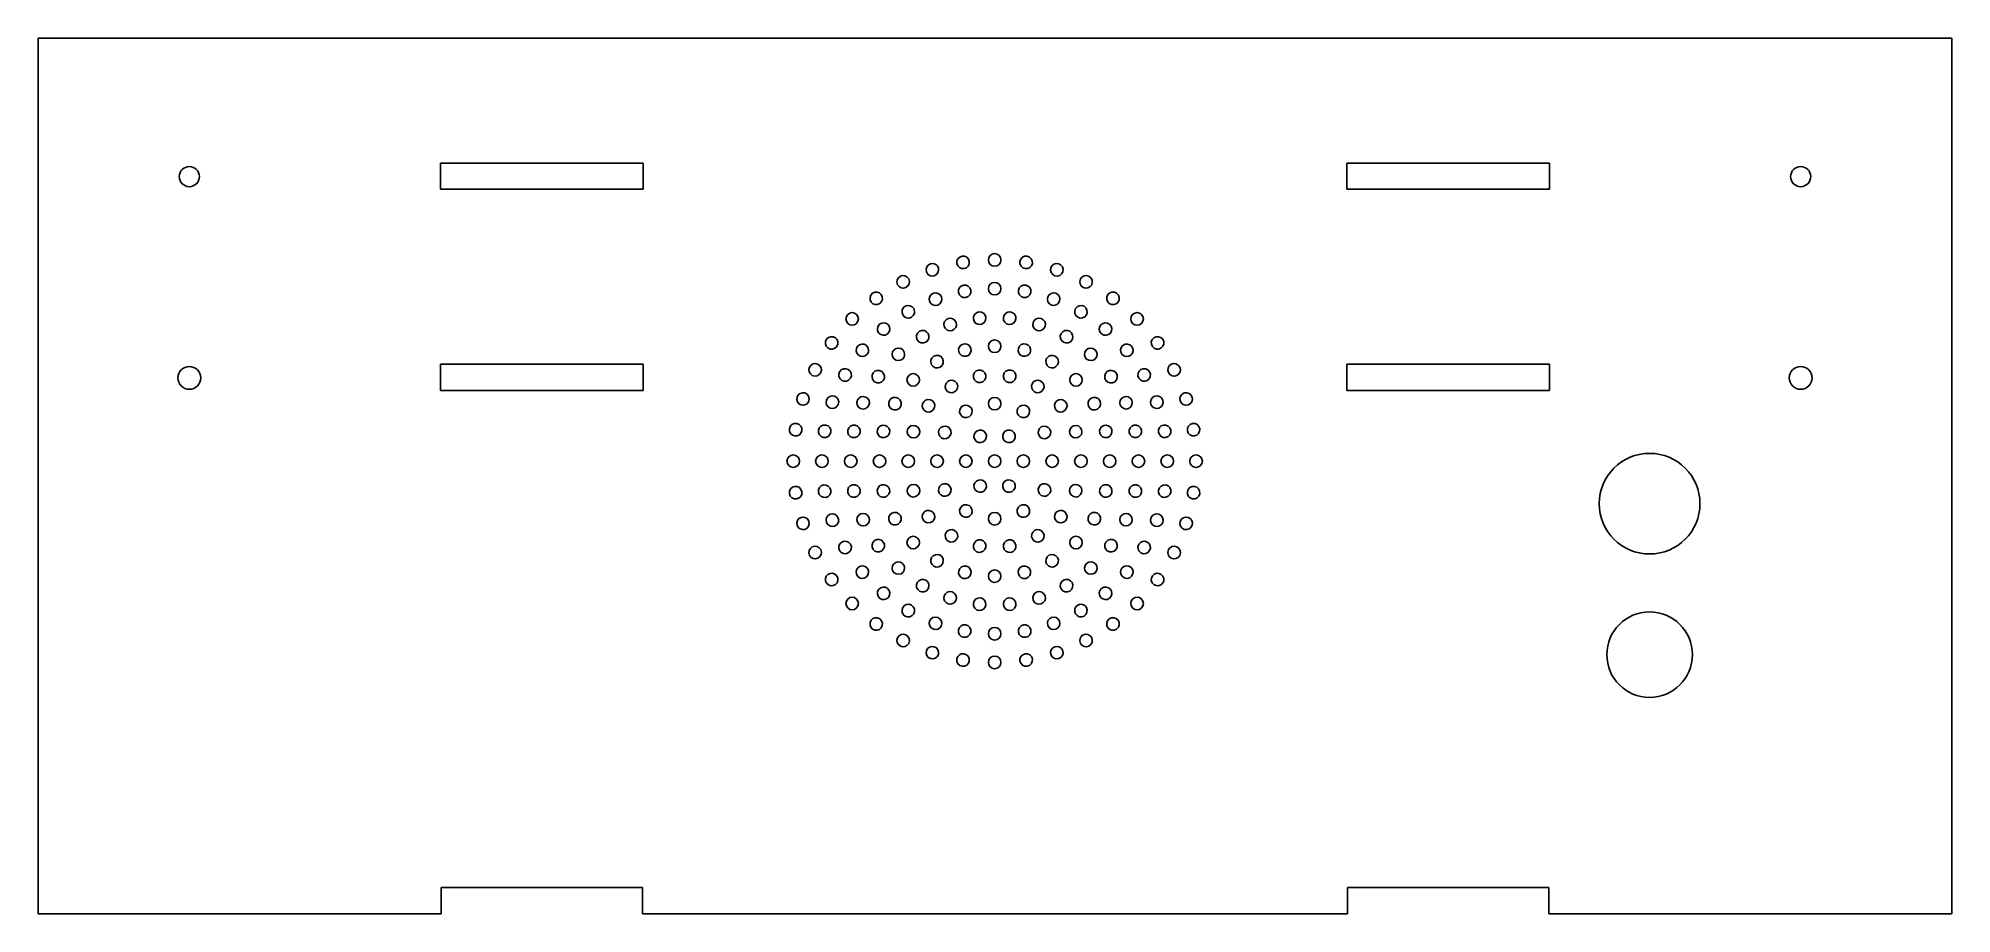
# Model space of a CAD drawing. Header units: inches. Extents: x -9.5 to 9.5, y -1.1 to 7.6.
import ezdxf

# ---------------------------------------------------------------- set-up
doc = ezdxf.new("R2010")
doc.units = ezdxf.units.IN
doc.header["$MEASUREMENT"] = 0

msp = doc.modelspace()

# ---------------------------------------------------------------- linework, layer by layer
at = {"color": 7, "linetype": 'Continuous', "lineweight": 25}
for p, q in [((-9.5, 7.625), (-9.5, -1.075)), ((-9.5, 7.625), (9.5, 7.625)), ((9.5, -1.075), (9.5, 7.625)), ((-3.495, 6.385), (-5.505, 6.385)), ((-5.505, 6.385), (-5.505, 6.125)), ((-3.495, 6.125), (-3.495, 6.385)), ((5.505, 6.385), (3.495, 6.385)), ((3.495, 6.385), (3.495, 6.125)), ((5.505, 6.125), (5.505, 6.385)), ((-5.505, 6.125), (-3.495, 6.125)), ((3.495, 6.125), (5.505, 6.125)), ((-3.495, 4.385), (-5.505, 4.385)), ((-5.505, 4.385), (-5.505, 4.125)), ((-3.495, 4.125), (-3.495, 4.385)), ((5.505, 4.385), (3.495, 4.385)), ((3.495, 4.385), (3.495, 4.125)), ((5.505, 4.125), (5.505, 4.385)), ((-5.505, 4.125), (-3.495, 4.125)), ((3.495, 4.125), (5.505, 4.125)), ((-3.5, -0.815), (-5.5, -0.815)), ((-5.5, -0.815), (-5.5, -1.075)), ((-3.5, -1.075), (-3.5, -0.815)), ((5.5, -0.815), (3.5, -0.815)), ((3.5, -0.815), (3.5, -1.075)), ((5.5, -1.075), (5.5, -0.815)), ((-5.5, -1.075), (-9.5, -1.075)), ((3.5, -1.075), (-3.5, -1.075)), ((9.5, -1.075), (5.5, -1.075))]:
    msp.add_line(p, q, dxfattribs=at)
for centre, radius in [((-8, 6.25), 0.1), ((8, 6.25), 0.1), ((-8, 4.25), 0.113), ((8, 4.25), 0.113), ((6.5, 3), 0.5), ((6.5, 1.5), 0.425)]:
    msp.add_circle(centre, radius, dxfattribs=at)
for points, knots in [([(-0.603, 5.265), (-0.635, 5.254), (-0.671, 5.272), (-0.681, 5.305), (-0.692, 5.338), (-0.674, 5.373), (-0.641, 5.384)], [0, 0, 0, 0, 1, 1, 1, 2, 2, 2, 2]), ([(-0.641, 5.384), (-0.608, 5.394), (-0.573, 5.376), (-0.562, 5.344), (-0.552, 5.311), (-0.57, 5.275), (-0.603, 5.265)], [2, 2, 2, 2, 3, 3, 3, 4, 4, 4, 4]), ([(-0.307, 5.336), (-0.341, 5.33), (-0.373, 5.354), (-0.378, 5.388), (-0.384, 5.422), (-0.361, 5.454), (-0.327, 5.459)], [0, 0, 0, 0, 1, 1, 1, 2, 2, 2, 2]), ([(-0.327, 5.459), (-0.292, 5.465), (-0.26, 5.441), (-0.255, 5.407), (-0.25, 5.373), (-0.273, 5.341), (-0.307, 5.336)], [2, 2, 2, 2, 3, 3, 3, 4, 4, 4, 4]), ([(-0.004, 5.36), (-0.038, 5.36), (-0.066, 5.388), (-0.066, 5.422), (-0.066, 5.457), (-0.038, 5.485), (-0.004, 5.485)], [0, 0, 0, 0, 1, 1, 1, 2, 2, 2, 2]), ([(-0.004, 5.485), (0.031, 5.485), (0.059, 5.457), (0.059, 5.422), (0.059, 5.388), (0.031, 5.36), (-0.004, 5.36)], [2, 2, 2, 2, 3, 3, 3, 4, 4, 4, 4]), ([(0.299, 5.336), (0.265, 5.341), (0.242, 5.373), (0.247, 5.407), (0.253, 5.441), (0.285, 5.465), (0.319, 5.459)], [0, 0, 0, 0, 1, 1, 1, 2, 2, 2, 2]), ([(0.319, 5.459), (0.353, 5.454), (0.376, 5.422), (0.371, 5.388), (0.365, 5.354), (0.333, 5.33), (0.299, 5.336)], [2, 2, 2, 2, 3, 3, 3, 4, 4, 4, 4]), ([(0.595, 5.265), (0.562, 5.275), (0.544, 5.311), (0.555, 5.344), (0.565, 5.376), (0.601, 5.394), (0.633, 5.384)], [0, 0, 0, 0, 1, 1, 1, 2, 2, 2, 2]), ([(0.633, 5.384), (0.666, 5.373), (0.684, 5.338), (0.674, 5.305), (0.663, 5.272), (0.628, 5.254), (0.595, 5.265)], [2, 2, 2, 2, 3, 3, 3, 4, 4, 4, 4]), ([(-0.884, 5.148), (-0.914, 5.133), (-0.952, 5.145), (-0.968, 5.176), (-0.983, 5.207), (-0.971, 5.244), (-0.94, 5.26)], [0, 0, 0, 0, 1, 1, 1, 2, 2, 2, 2]), ([(-0.94, 5.26), (-0.909, 5.276), (-0.872, 5.263), (-0.856, 5.233), (-0.841, 5.202), (-0.853, 5.164), (-0.884, 5.148)], [2, 2, 2, 2, 3, 3, 3, 4, 4, 4, 4]), ([(-0.291, 5.049), (-0.325, 5.043), (-0.357, 5.066), (-0.363, 5.1), (-0.369, 5.134), (-0.346, 5.166), (-0.312, 5.172)], [0, 0, 0, 0, 1, 1, 1, 2, 2, 2, 2]), ([(-0.312, 5.172), (-0.278, 5.178), (-0.246, 5.155), (-0.24, 5.121), (-0.234, 5.087), (-0.257, 5.055), (-0.291, 5.049)], [2, 2, 2, 2, 3, 3, 3, 4, 4, 4, 4]), ([(-0.004, 5.074), (-0.038, 5.074), (-0.066, 5.102), (-0.066, 5.136), (-0.066, 5.171), (-0.038, 5.199), (-0.004, 5.199)], [0, 0, 0, 0, 1, 1, 1, 2, 2, 2, 2]), ([(-0.004, 5.199), (0.031, 5.199), (0.059, 5.171), (0.059, 5.136), (0.059, 5.102), (0.031, 5.074), (-0.004, 5.074)], [2, 2, 2, 2, 3, 3, 3, 4, 4, 4, 4]), ([(0.283, 5.049), (0.249, 5.055), (0.226, 5.087), (0.232, 5.121), (0.238, 5.155), (0.271, 5.178), (0.305, 5.172)], [0, 0, 0, 0, 1, 1, 1, 2, 2, 2, 2]), ([(0.305, 5.172), (0.339, 5.166), (0.361, 5.134), (0.355, 5.1), (0.349, 5.066), (0.317, 5.043), (0.283, 5.049)], [2, 2, 2, 2, 3, 3, 3, 4, 4, 4, 4]), ([(0.876, 5.148), (0.845, 5.164), (0.833, 5.202), (0.848, 5.233), (0.864, 5.263), (0.902, 5.276), (0.932, 5.26)], [0, 0, 0, 0, 1, 1, 1, 2, 2, 2, 2]), ([(0.932, 5.26), (0.963, 5.244), (0.975, 5.207), (0.96, 5.176), (0.944, 5.145), (0.906, 5.133), (0.876, 5.148)], [2, 2, 2, 2, 3, 3, 3, 4, 4, 4, 4]), ([(-1.143, 4.99), (-1.171, 4.969), (-1.21, 4.976), (-1.23, 5.003), (-1.25, 5.031), (-1.244, 5.07), (-1.216, 5.091)], [0, 0, 0, 0, 1, 1, 1, 2, 2, 2, 2]), ([(-1.216, 5.091), (-1.188, 5.111), (-1.149, 5.105), (-1.129, 5.077), (-1.109, 5.049), (-1.115, 5.01), (-1.143, 4.99)], [2, 2, 2, 2, 3, 3, 3, 4, 4, 4, 4]), ([(-0.83, 4.853), (-0.86, 4.835), (-0.898, 4.846), (-0.915, 4.875), (-0.932, 4.905), (-0.922, 4.944), (-0.892, 4.961)], [0, 0, 0, 0, 1, 1, 1, 2, 2, 2, 2]), ([(-0.892, 4.961), (-0.862, 4.978), (-0.824, 4.968), (-0.807, 4.938), (-0.79, 4.908), (-0.8, 4.87), (-0.83, 4.853)], [2, 2, 2, 2, 3, 3, 3, 4, 4, 4, 4]), ([(-0.569, 4.974), (-0.601, 4.962), (-0.637, 4.979), (-0.649, 5.012), (-0.661, 5.044), (-0.644, 5.08), (-0.612, 5.092)], [0, 0, 0, 0, 1, 1, 1, 2, 2, 2, 2]), ([(-0.612, 5.092), (-0.579, 5.104), (-0.543, 5.087), (-0.531, 5.054), (-0.52, 5.022), (-0.536, 4.986), (-0.569, 4.974)], [2, 2, 2, 2, 3, 3, 3, 4, 4, 4, 4]), ([(0.561, 4.974), (0.529, 4.986), (0.512, 5.022), (0.524, 5.054), (0.536, 5.087), (0.571, 5.104), (0.604, 5.092)], [0, 0, 0, 0, 1, 1, 1, 2, 2, 2, 2]), ([(0.604, 5.092), (0.636, 5.08), (0.653, 5.044), (0.641, 5.012), (0.629, 4.979), (0.593, 4.962), (0.561, 4.974)], [2, 2, 2, 2, 3, 3, 3, 4, 4, 4, 4]), ([(0.822, 4.853), (0.792, 4.87), (0.782, 4.908), (0.799, 4.938), (0.816, 4.968), (0.855, 4.978), (0.884, 4.961)], [0, 0, 0, 0, 1, 1, 1, 2, 2, 2, 2]), ([(0.884, 4.961), (0.914, 4.944), (0.925, 4.905), (0.907, 4.875), (0.89, 4.846), (0.852, 4.835), (0.822, 4.853)], [2, 2, 2, 2, 3, 3, 3, 4, 4, 4, 4]), ([(1.135, 4.99), (1.107, 5.01), (1.101, 5.049), (1.121, 5.077), (1.141, 5.105), (1.18, 5.111), (1.208, 5.091)], [0, 0, 0, 0, 1, 1, 1, 2, 2, 2, 2]), ([(1.208, 5.091), (1.236, 5.07), (1.243, 5.031), (1.222, 5.003), (1.202, 4.976), (1.163, 4.969), (1.135, 4.99)], [2, 2, 2, 2, 3, 3, 3, 4, 4, 4, 4]), ([(-1.374, 4.792), (-1.398, 4.768), (-1.438, 4.768), (-1.462, 4.792), (-1.487, 4.817), (-1.487, 4.856), (-1.462, 4.881)], [0, 0, 0, 0, 1, 1, 1, 2, 2, 2, 2]), ([(-1.462, 4.881), (-1.438, 4.905), (-1.398, 4.905), (-1.374, 4.881), (-1.35, 4.856), (-1.35, 4.817), (-1.374, 4.792)], [2, 2, 2, 2, 3, 3, 3, 4, 4, 4, 4]), ([(-1.066, 4.687), (-1.092, 4.665), (-1.132, 4.669), (-1.154, 4.695), (-1.176, 4.722), (-1.172, 4.761), (-1.146, 4.783)], [0, 0, 0, 0, 1, 1, 1, 2, 2, 2, 2]), ([(-1.146, 4.783), (-1.12, 4.805), (-1.08, 4.802), (-1.058, 4.776), (-1.036, 4.749), (-1.039, 4.71), (-1.066, 4.687)], [2, 2, 2, 2, 3, 3, 3, 4, 4, 4, 4]), ([(-0.426, 4.721), (-0.459, 4.711), (-0.494, 4.729), (-0.505, 4.761), (-0.515, 4.794), (-0.497, 4.83), (-0.465, 4.84)], [0, 0, 0, 0, 1, 1, 1, 2, 2, 2, 2]), ([(-0.465, 4.84), (-0.432, 4.851), (-0.397, 4.833), (-0.386, 4.8), (-0.375, 4.767), (-0.393, 4.732), (-0.426, 4.721)], [2, 2, 2, 2, 3, 3, 3, 4, 4, 4, 4]), ([(-0.147, 4.781), (-0.181, 4.777), (-0.212, 4.802), (-0.215, 4.836), (-0.219, 4.871), (-0.194, 4.901), (-0.16, 4.905)], [0, 0, 0, 0, 1, 1, 1, 2, 2, 2, 2]), ([(-0.16, 4.905), (-0.125, 4.909), (-0.095, 4.884), (-0.091, 4.849), (-0.087, 4.815), (-0.112, 4.784), (-0.147, 4.781)], [2, 2, 2, 2, 3, 3, 3, 4, 4, 4, 4]), ([(0.139, 4.781), (0.105, 4.784), (0.08, 4.815), (0.083, 4.849), (0.087, 4.884), (0.118, 4.909), (0.152, 4.905)], [0, 0, 0, 0, 1, 1, 1, 2, 2, 2, 2]), ([(0.152, 4.905), (0.186, 4.901), (0.211, 4.871), (0.208, 4.836), (0.204, 4.802), (0.173, 4.777), (0.139, 4.781)], [2, 2, 2, 2, 3, 3, 3, 4, 4, 4, 4]), ([(0.418, 4.721), (0.385, 4.732), (0.367, 4.767), (0.378, 4.8), (0.389, 4.833), (0.424, 4.851), (0.457, 4.84)], [0, 0, 0, 0, 1, 1, 1, 2, 2, 2, 2]), ([(0.457, 4.84), (0.49, 4.83), (0.508, 4.794), (0.497, 4.761), (0.486, 4.729), (0.451, 4.711), (0.418, 4.721)], [2, 2, 2, 2, 3, 3, 3, 4, 4, 4, 4]), ([(1.058, 4.687), (1.031, 4.71), (1.028, 4.749), (1.05, 4.776), (1.072, 4.802), (1.112, 4.805), (1.138, 4.783)], [0, 0, 0, 0, 1, 1, 1, 2, 2, 2, 2]), ([(1.138, 4.783), (1.165, 4.761), (1.168, 4.722), (1.146, 4.695), (1.124, 4.669), (1.084, 4.665), (1.058, 4.687)], [2, 2, 2, 2, 3, 3, 3, 4, 4, 4, 4]), ([(1.366, 4.792), (1.342, 4.817), (1.342, 4.856), (1.366, 4.881), (1.391, 4.905), (1.43, 4.905), (1.455, 4.881)], [0, 0, 0, 0, 1, 1, 1, 2, 2, 2, 2]), ([(1.455, 4.881), (1.479, 4.856), (1.479, 4.817), (1.455, 4.792), (1.43, 4.768), (1.391, 4.768), (1.366, 4.792)], [2, 2, 2, 2, 3, 3, 3, 4, 4, 4, 4]), ([(-1.571, 4.561), (-1.592, 4.533), (-1.631, 4.527), (-1.659, 4.547), (-1.687, 4.567), (-1.693, 4.607), (-1.672, 4.634)], [0, 0, 0, 0, 1, 1, 1, 2, 2, 2, 2]), ([(-1.672, 4.634), (-1.652, 4.662), (-1.613, 4.669), (-1.585, 4.648), (-1.557, 4.628), (-1.551, 4.589), (-1.571, 4.561)], [2, 2, 2, 2, 3, 3, 3, 4, 4, 4, 4]), ([(-1.269, 4.484), (-1.291, 4.457), (-1.331, 4.454), (-1.357, 4.476), (-1.384, 4.498), (-1.387, 4.538), (-1.365, 4.564)], [0, 0, 0, 0, 1, 1, 1, 2, 2, 2, 2]), ([(-1.365, 4.564), (-1.343, 4.591), (-1.303, 4.594), (-1.277, 4.572), (-1.25, 4.55), (-1.247, 4.51), (-1.269, 4.484)], [2, 2, 2, 2, 3, 3, 3, 4, 4, 4, 4]), ([(-0.687, 4.605), (-0.717, 4.588), (-0.755, 4.598), (-0.772, 4.628), (-0.79, 4.658), (-0.779, 4.696), (-0.749, 4.713)], [0, 0, 0, 0, 1, 1, 1, 2, 2, 2, 2]), ([(-0.749, 4.713), (-0.72, 4.731), (-0.681, 4.72), (-0.664, 4.691), (-0.647, 4.661), (-0.657, 4.622), (-0.687, 4.605)], [2, 2, 2, 2, 3, 3, 3, 4, 4, 4, 4]), ([(-0.284, 4.466), (-0.317, 4.457), (-0.351, 4.477), (-0.36, 4.51), (-0.369, 4.543), (-0.349, 4.577), (-0.316, 4.586)], [0, 0, 0, 0, 1, 1, 1, 2, 2, 2, 2]), ([(-0.316, 4.586), (-0.283, 4.595), (-0.248, 4.576), (-0.239, 4.542), (-0.23, 4.509), (-0.25, 4.475), (-0.284, 4.466)], [2, 2, 2, 2, 3, 3, 3, 4, 4, 4, 4]), ([(-0.004, 4.502), (-0.038, 4.502), (-0.066, 4.53), (-0.066, 4.565), (-0.066, 4.6), (-0.038, 4.627), (-0.004, 4.627)], [0, 0, 0, 0, 1, 1, 1, 2, 2, 2, 2]), ([(-0.004, 4.627), (0.031, 4.627), (0.059, 4.6), (0.059, 4.565), (0.059, 4.53), (0.031, 4.502), (-0.004, 4.502)], [2, 2, 2, 2, 3, 3, 3, 4, 4, 4, 4]), ([(0.276, 4.466), (0.242, 4.475), (0.223, 4.509), (0.232, 4.542), (0.24, 4.576), (0.275, 4.595), (0.308, 4.586)], [0, 0, 0, 0, 1, 1, 1, 2, 2, 2, 2]), ([(0.308, 4.586), (0.341, 4.577), (0.361, 4.543), (0.352, 4.51), (0.343, 4.477), (0.309, 4.457), (0.276, 4.466)], [2, 2, 2, 2, 3, 3, 3, 4, 4, 4, 4]), ([(0.679, 4.605), (0.649, 4.622), (0.639, 4.661), (0.656, 4.691), (0.674, 4.72), (0.712, 4.731), (0.742, 4.713)], [0, 0, 0, 0, 1, 1, 1, 2, 2, 2, 2]), ([(0.742, 4.713), (0.772, 4.696), (0.782, 4.658), (0.765, 4.628), (0.747, 4.598), (0.709, 4.588), (0.679, 4.605)], [2, 2, 2, 2, 3, 3, 3, 4, 4, 4, 4]), ([(1.261, 4.484), (1.239, 4.51), (1.243, 4.55), (1.269, 4.572), (1.296, 4.594), (1.335, 4.591), (1.357, 4.564)], [0, 0, 0, 0, 1, 1, 1, 2, 2, 2, 2]), ([(1.357, 4.564), (1.379, 4.538), (1.376, 4.498), (1.349, 4.476), (1.323, 4.454), (1.284, 4.457), (1.261, 4.484)], [2, 2, 2, 2, 3, 3, 3, 4, 4, 4, 4]), ([(1.564, 4.561), (1.543, 4.589), (1.549, 4.628), (1.577, 4.648), (1.605, 4.669), (1.644, 4.662), (1.665, 4.634)], [0, 0, 0, 0, 1, 1, 1, 2, 2, 2, 2]), ([(1.665, 4.634), (1.685, 4.607), (1.679, 4.567), (1.651, 4.547), (1.623, 4.527), (1.584, 4.533), (1.564, 4.561)], [2, 2, 2, 2, 3, 3, 3, 4, 4, 4, 4]), ([(-1.842, 4.358), (-1.826, 4.389), (-1.788, 4.401), (-1.758, 4.386), (-1.727, 4.37), (-1.715, 4.332), (-1.73, 4.302)], [2, 2, 2, 2, 3, 3, 3, 4, 4, 4, 4]), ([(-0.918, 4.437), (-0.944, 4.414), (-0.983, 4.416), (-1.006, 4.442), (-1.029, 4.468), (-1.027, 4.507), (-1.002, 4.53)], [0, 0, 0, 0, 1, 1, 1, 2, 2, 2, 2]), ([(-1.002, 4.53), (-0.976, 4.553), (-0.936, 4.551), (-0.913, 4.526), (-0.89, 4.5), (-0.892, 4.46), (-0.918, 4.437)], [2, 2, 2, 2, 3, 3, 3, 4, 4, 4, 4]), ([(-0.544, 4.358), (-0.574, 4.34), (-0.612, 4.351), (-0.629, 4.381), (-0.647, 4.411), (-0.636, 4.449), (-0.607, 4.466)], [0, 0, 0, 0, 1, 1, 1, 2, 2, 2, 2]), ([(-0.607, 4.466), (-0.577, 4.483), (-0.538, 4.473), (-0.521, 4.443), (-0.504, 4.413), (-0.514, 4.375), (-0.544, 4.358)], [2, 2, 2, 2, 3, 3, 3, 4, 4, 4, 4]), ([(0.536, 4.358), (0.506, 4.375), (0.496, 4.413), (0.513, 4.443), (0.531, 4.473), (0.569, 4.483), (0.599, 4.466)], [0, 0, 0, 0, 1, 1, 1, 2, 2, 2, 2]), ([(0.599, 4.466), (0.629, 4.449), (0.639, 4.411), (0.622, 4.381), (0.604, 4.351), (0.566, 4.34), (0.536, 4.358)], [2, 2, 2, 2, 3, 3, 3, 4, 4, 4, 4]), ([(0.91, 4.437), (0.885, 4.46), (0.882, 4.5), (0.906, 4.526), (0.929, 4.551), (0.968, 4.553), (0.994, 4.53)], [0, 0, 0, 0, 1, 1, 1, 2, 2, 2, 2]), ([(0.994, 4.53), (1.019, 4.507), (1.022, 4.468), (0.998, 4.442), (0.975, 4.416), (0.936, 4.414), (0.91, 4.437)], [2, 2, 2, 2, 3, 3, 3, 4, 4, 4, 4]), ([(1.722, 4.302), (1.707, 4.332), (1.719, 4.37), (1.75, 4.386), (1.78, 4.401), (1.818, 4.389), (1.834, 4.358)], [0, 0, 0, 0, 1, 1, 1, 2, 2, 2, 2]), ([(-1.73, 4.302), (-1.746, 4.271), (-1.784, 4.259), (-1.814, 4.274), (-1.845, 4.29), (-1.857, 4.328), (-1.842, 4.358)], [0, 0, 0, 0, 1, 1, 1, 2, 2, 2, 2]), ([(-1.434, 4.248), (-1.452, 4.218), (-1.49, 4.208), (-1.52, 4.225), (-1.55, 4.242), (-1.56, 4.281), (-1.543, 4.311)], [0, 0, 0, 0, 1, 1, 1, 2, 2, 2, 2]), ([(-1.543, 4.311), (-1.525, 4.34), (-1.487, 4.351), (-1.457, 4.333), (-1.427, 4.316), (-1.417, 4.278), (-1.434, 4.248)], [2, 2, 2, 2, 3, 3, 3, 4, 4, 4, 4]), ([(-1.109, 4.225), (-1.129, 4.197), (-1.168, 4.191), (-1.196, 4.211), (-1.224, 4.232), (-1.23, 4.271), (-1.21, 4.299)], [0, 0, 0, 0, 1, 1, 1, 2, 2, 2, 2]), ([(-1.21, 4.299), (-1.19, 4.326), (-1.151, 4.333), (-1.123, 4.312), (-1.095, 4.292), (-1.089, 4.253), (-1.109, 4.225)], [2, 2, 2, 2, 3, 3, 3, 4, 4, 4, 4]), ([(-0.768, 4.186), (-0.792, 4.162), (-0.832, 4.162), (-0.856, 4.186), (-0.881, 4.21), (-0.881, 4.25), (-0.856, 4.274)], [0, 0, 0, 0, 1, 1, 1, 2, 2, 2, 2]), ([(-0.856, 4.274), (-0.832, 4.299), (-0.792, 4.299), (-0.768, 4.274), (-0.743, 4.25), (-0.743, 4.21), (-0.768, 4.186)], [2, 2, 2, 2, 3, 3, 3, 4, 4, 4, 4]), ([(-0.401, 4.11), (-0.431, 4.093), (-0.469, 4.103), (-0.487, 4.133), (-0.504, 4.163), (-0.494, 4.201), (-0.464, 4.219)], [0, 0, 0, 0, 1, 1, 1, 2, 2, 2, 2]), ([(-0.464, 4.219), (-0.434, 4.236), (-0.396, 4.226), (-0.378, 4.196), (-0.361, 4.166), (-0.371, 4.128), (-0.401, 4.11)], [2, 2, 2, 2, 3, 3, 3, 4, 4, 4, 4]), ([(-0.142, 4.205), (-0.176, 4.199), (-0.208, 4.221), (-0.214, 4.255), (-0.22, 4.289), (-0.198, 4.322), (-0.164, 4.328)], [0, 0, 0, 0, 1, 1, 1, 2, 2, 2, 2]), ([(-0.164, 4.328), (-0.13, 4.334), (-0.097, 4.311), (-0.091, 4.277), (-0.085, 4.243), (-0.108, 4.211), (-0.142, 4.205)], [2, 2, 2, 2, 3, 3, 3, 4, 4, 4, 4]), ([(0.134, 4.205), (0.1, 4.211), (0.077, 4.243), (0.083, 4.277), (0.089, 4.311), (0.122, 4.334), (0.156, 4.328)], [0, 0, 0, 0, 1, 1, 1, 2, 2, 2, 2]), ([(0.156, 4.328), (0.19, 4.322), (0.212, 4.289), (0.206, 4.255), (0.201, 4.221), (0.168, 4.199), (0.134, 4.205)], [2, 2, 2, 2, 3, 3, 3, 4, 4, 4, 4]), ([(0.393, 4.11), (0.364, 4.128), (0.353, 4.166), (0.371, 4.196), (0.388, 4.226), (0.426, 4.236), (0.456, 4.219)], [0, 0, 0, 0, 1, 1, 1, 2, 2, 2, 2]), ([(0.456, 4.219), (0.486, 4.201), (0.496, 4.163), (0.479, 4.133), (0.462, 4.103), (0.423, 4.093), (0.393, 4.11)], [2, 2, 2, 2, 3, 3, 3, 4, 4, 4, 4]), ([(0.76, 4.186), (0.736, 4.21), (0.736, 4.25), (0.76, 4.274), (0.784, 4.299), (0.824, 4.299), (0.848, 4.274)], [0, 0, 0, 0, 1, 1, 1, 2, 2, 2, 2]), ([(0.848, 4.274), (0.873, 4.25), (0.873, 4.21), (0.848, 4.186), (0.824, 4.162), (0.784, 4.162), (0.76, 4.186)], [2, 2, 2, 2, 3, 3, 3, 4, 4, 4, 4]), ([(1.101, 4.225), (1.081, 4.253), (1.087, 4.292), (1.115, 4.312), (1.143, 4.333), (1.182, 4.326), (1.202, 4.299)], [0, 0, 0, 0, 1, 1, 1, 2, 2, 2, 2]), ([(1.202, 4.299), (1.223, 4.271), (1.217, 4.232), (1.189, 4.211), (1.161, 4.191), (1.122, 4.197), (1.101, 4.225)], [2, 2, 2, 2, 3, 3, 3, 4, 4, 4, 4]), ([(1.427, 4.248), (1.409, 4.278), (1.42, 4.316), (1.449, 4.333), (1.479, 4.351), (1.518, 4.34), (1.535, 4.311)], [0, 0, 0, 0, 1, 1, 1, 2, 2, 2, 2]), ([(1.535, 4.311), (1.552, 4.281), (1.542, 4.242), (1.512, 4.225), (1.482, 4.208), (1.444, 4.218), (1.427, 4.248)], [2, 2, 2, 2, 3, 3, 3, 4, 4, 4, 4]), ([(1.834, 4.358), (1.849, 4.328), (1.837, 4.29), (1.806, 4.274), (1.776, 4.259), (1.738, 4.271), (1.722, 4.302)], [2, 2, 2, 2, 3, 3, 3, 4, 4, 4, 4]), ([(-1.847, 4.021), (-1.857, 3.988), (-1.892, 3.97), (-1.925, 3.981), (-1.958, 3.991), (-1.976, 4.027), (-1.965, 4.059)], [0, 0, 0, 0, 1, 1, 1, 2, 2, 2, 2]), ([(-1.965, 4.059), (-1.955, 4.092), (-1.92, 4.11), (-1.887, 4.1), (-1.854, 4.089), (-1.836, 4.054), (-1.847, 4.021)], [2, 2, 2, 2, 3, 3, 3, 4, 4, 4, 4]), ([(-1.556, 3.987), (-1.568, 3.955), (-1.604, 3.938), (-1.636, 3.95), (-1.669, 3.962), (-1.685, 3.997), (-1.674, 4.03)], [0, 0, 0, 0, 1, 1, 1, 2, 2, 2, 2]), ([(-1.674, 4.03), (-1.662, 4.062), (-1.626, 4.079), (-1.593, 4.067), (-1.561, 4.055), (-1.544, 4.02), (-1.556, 3.987)], [2, 2, 2, 2, 3, 3, 3, 4, 4, 4, 4]), ([(-1.252, 3.978), (-1.266, 3.946), (-1.303, 3.932), (-1.334, 3.946), (-1.366, 3.96), (-1.38, 3.997), (-1.366, 4.029)], [0, 0, 0, 0, 1, 1, 1, 2, 2, 2, 2]), ([(-1.366, 4.029), (-1.352, 4.06), (-1.315, 4.074), (-1.284, 4.06), (-1.252, 4.046), (-1.238, 4.009), (-1.252, 3.978)], [2, 2, 2, 2, 3, 3, 3, 4, 4, 4, 4]), ([(-0.94, 3.962), (-0.957, 3.932), (-0.995, 3.922), (-1.025, 3.939), (-1.055, 3.957), (-1.065, 3.995), (-1.048, 4.025)], [0, 0, 0, 0, 1, 1, 1, 2, 2, 2, 2]), ([(-1.048, 4.025), (-1.031, 4.055), (-0.992, 4.065), (-0.962, 4.048), (-0.932, 4.03), (-0.922, 3.992), (-0.94, 3.962)], [2, 2, 2, 2, 3, 3, 3, 4, 4, 4, 4]), ([(-0.613, 3.933), (-0.635, 3.906), (-0.674, 3.903), (-0.701, 3.925), (-0.727, 3.947), (-0.731, 3.987), (-0.708, 4.013)], [0, 0, 0, 0, 1, 1, 1, 2, 2, 2, 2]), ([(-0.708, 4.013), (-0.686, 4.04), (-0.647, 4.043), (-0.62, 4.021), (-0.594, 3.999), (-0.59, 3.959), (-0.613, 3.933)], [2, 2, 2, 2, 3, 3, 3, 4, 4, 4, 4]), ([(-0.004, 3.931), (-0.038, 3.931), (-0.066, 3.959), (-0.066, 3.994), (-0.066, 4.028), (-0.038, 4.056), (-0.004, 4.056)], [0, 0, 0, 0, 1, 1, 1, 2, 2, 2, 2]), ([(-0.004, 4.056), (0.031, 4.056), (0.059, 4.028), (0.059, 3.994), (0.059, 3.959), (0.031, 3.931), (-0.004, 3.931)], [2, 2, 2, 2, 3, 3, 3, 4, 4, 4, 4]), ([(0.605, 3.933), (0.583, 3.959), (0.586, 3.999), (0.613, 4.021), (0.639, 4.043), (0.678, 4.04), (0.701, 4.013)], [0, 0, 0, 0, 1, 1, 1, 2, 2, 2, 2]), ([(0.701, 4.013), (0.723, 3.987), (0.719, 3.947), (0.693, 3.925), (0.666, 3.903), (0.627, 3.906), (0.605, 3.933)], [2, 2, 2, 2, 3, 3, 3, 4, 4, 4, 4]), ([(0.932, 3.962), (0.914, 3.992), (0.925, 4.03), (0.955, 4.048), (0.984, 4.065), (1.023, 4.055), (1.04, 4.025)], [0, 0, 0, 0, 1, 1, 1, 2, 2, 2, 2]), ([(1.04, 4.025), (1.057, 3.995), (1.047, 3.957), (1.017, 3.939), (0.987, 3.922), (0.949, 3.932), (0.932, 3.962)], [2, 2, 2, 2, 3, 3, 3, 4, 4, 4, 4]), ([(1.244, 3.978), (1.23, 4.009), (1.244, 4.046), (1.276, 4.06), (1.307, 4.074), (1.344, 4.06), (1.358, 4.029)], [0, 0, 0, 0, 1, 1, 1, 2, 2, 2, 2]), ([(1.358, 4.029), (1.372, 3.997), (1.358, 3.96), (1.327, 3.946), (1.295, 3.932), (1.258, 3.946), (1.244, 3.978)], [2, 2, 2, 2, 3, 3, 3, 4, 4, 4, 4]), ([(1.548, 3.987), (1.536, 4.02), (1.553, 4.055), (1.586, 4.067), (1.618, 4.079), (1.654, 4.062), (1.666, 4.03)], [0, 0, 0, 0, 1, 1, 1, 2, 2, 2, 2]), ([(1.666, 4.03), (1.678, 3.997), (1.661, 3.962), (1.628, 3.95), (1.596, 3.938), (1.56, 3.955), (1.548, 3.987)], [2, 2, 2, 2, 3, 3, 3, 4, 4, 4, 4]), ([(1.839, 4.021), (1.828, 4.054), (1.846, 4.089), (1.879, 4.1), (1.912, 4.11), (1.947, 4.092), (1.958, 4.059)], [0, 0, 0, 0, 1, 1, 1, 2, 2, 2, 2]), ([(1.958, 4.059), (1.968, 4.027), (1.95, 3.991), (1.918, 3.981), (1.885, 3.97), (1.849, 3.988), (1.839, 4.021)], [2, 2, 2, 2, 3, 3, 3, 4, 4, 4, 4]), ([(-2.041, 3.745), (-2.036, 3.779), (-2.004, 3.802), (-1.969, 3.797), (-1.935, 3.791), (-1.912, 3.759), (-1.918, 3.725)], [2, 2, 2, 2, 3, 3, 3, 4, 4, 4, 4]), ([(-0.258, 3.863), (-0.288, 3.846), (-0.326, 3.856), (-0.344, 3.886), (-0.361, 3.916), (-0.351, 3.954), (-0.321, 3.971)], [0, 0, 0, 0, 1, 1, 1, 2, 2, 2, 2]), ([(-0.321, 3.971), (-0.291, 3.988), (-0.253, 3.978), (-0.235, 3.948), (-0.218, 3.918), (-0.228, 3.88), (-0.258, 3.863)], [2, 2, 2, 2, 3, 3, 3, 4, 4, 4, 4]), ([(0.251, 3.863), (0.221, 3.88), (0.21, 3.918), (0.228, 3.948), (0.245, 3.978), (0.283, 3.988), (0.313, 3.971)], [0, 0, 0, 0, 1, 1, 1, 2, 2, 2, 2]), ([(0.313, 3.971), (0.343, 3.954), (0.353, 3.916), (0.336, 3.886), (0.319, 3.856), (0.28, 3.846), (0.251, 3.863)], [2, 2, 2, 2, 3, 3, 3, 4, 4, 4, 4]), ([(1.91, 3.725), (1.904, 3.759), (1.928, 3.791), (1.962, 3.797), (1.996, 3.802), (2.028, 3.779), (2.033, 3.745)], [0, 0, 0, 0, 1, 1, 1, 2, 2, 2, 2]), ([(-1.918, 3.725), (-1.923, 3.691), (-1.955, 3.668), (-1.989, 3.673), (-2.023, 3.679), (-2.046, 3.711), (-2.041, 3.745)], [0, 0, 0, 0, 1, 1, 1, 2, 2, 2, 2]), ([(-1.631, 3.709), (-1.637, 3.675), (-1.669, 3.652), (-1.703, 3.658), (-1.737, 3.664), (-1.76, 3.697), (-1.754, 3.731)], [0, 0, 0, 0, 1, 1, 1, 2, 2, 2, 2]), ([(-1.754, 3.731), (-1.748, 3.765), (-1.715, 3.787), (-1.681, 3.781), (-1.647, 3.775), (-1.625, 3.743), (-1.631, 3.709)], [2, 2, 2, 2, 3, 3, 3, 4, 4, 4, 4]), ([(-1.34, 3.706), (-1.347, 3.672), (-1.38, 3.651), (-1.414, 3.658), (-1.448, 3.665), (-1.47, 3.698), (-1.462, 3.732)], [0, 0, 0, 0, 1, 1, 1, 2, 2, 2, 2]), ([(-1.462, 3.732), (-1.455, 3.766), (-1.422, 3.787), (-1.388, 3.78), (-1.354, 3.773), (-1.333, 3.74), (-1.34, 3.706)], [2, 2, 2, 2, 3, 3, 3, 4, 4, 4, 4]), ([(-1.047, 3.702), (-1.056, 3.668), (-1.091, 3.649), (-1.124, 3.658), (-1.157, 3.666), (-1.177, 3.701), (-1.168, 3.734)], [0, 0, 0, 0, 1, 1, 1, 2, 2, 2, 2]), ([(-1.168, 3.734), (-1.159, 3.767), (-1.125, 3.787), (-1.092, 3.778), (-1.058, 3.769), (-1.039, 3.735), (-1.047, 3.702)], [2, 2, 2, 2, 3, 3, 3, 4, 4, 4, 4]), ([(-0.751, 3.694), (-0.762, 3.661), (-0.798, 3.645), (-0.831, 3.657), (-0.863, 3.668), (-0.88, 3.704), (-0.868, 3.737)], [0, 0, 0, 0, 1, 1, 1, 2, 2, 2, 2]), ([(-0.868, 3.737), (-0.856, 3.769), (-0.82, 3.786), (-0.788, 3.774), (-0.756, 3.762), (-0.739, 3.726), (-0.751, 3.694)], [2, 2, 2, 2, 3, 3, 3, 4, 4, 4, 4]), ([(-0.445, 3.677), (-0.462, 3.647), (-0.5, 3.636), (-0.53, 3.654), (-0.56, 3.671), (-0.57, 3.709), (-0.553, 3.739)], [0, 0, 0, 0, 1, 1, 1, 2, 2, 2, 2]), ([(-0.553, 3.739), (-0.536, 3.769), (-0.497, 3.779), (-0.468, 3.762), (-0.438, 3.745), (-0.427, 3.706), (-0.445, 3.677)], [2, 2, 2, 2, 3, 3, 3, 4, 4, 4, 4]), ([(-0.116, 3.615), (-0.145, 3.598), (-0.184, 3.608), (-0.201, 3.638), (-0.218, 3.668), (-0.208, 3.706), (-0.178, 3.724)], [0, 0, 0, 0, 1, 1, 1, 2, 2, 2, 2]), ([(-0.178, 3.724), (-0.148, 3.741), (-0.11, 3.731), (-0.093, 3.701), (-0.075, 3.671), (-0.086, 3.633), (-0.116, 3.615)], [2, 2, 2, 2, 3, 3, 3, 4, 4, 4, 4]), ([(0.108, 3.615), (0.078, 3.633), (0.068, 3.671), (0.085, 3.701), (0.102, 3.731), (0.14, 3.741), (0.17, 3.724)], [0, 0, 0, 0, 1, 1, 1, 2, 2, 2, 2]), ([(0.17, 3.724), (0.2, 3.706), (0.21, 3.668), (0.193, 3.638), (0.176, 3.608), (0.138, 3.598), (0.108, 3.615)], [2, 2, 2, 2, 3, 3, 3, 4, 4, 4, 4]), ([(0.437, 3.677), (0.42, 3.706), (0.43, 3.745), (0.46, 3.762), (0.49, 3.779), (0.528, 3.769), (0.545, 3.739)], [0, 0, 0, 0, 1, 1, 1, 2, 2, 2, 2]), ([(0.545, 3.739), (0.562, 3.709), (0.552, 3.671), (0.522, 3.654), (0.492, 3.636), (0.454, 3.647), (0.437, 3.677)], [2, 2, 2, 2, 3, 3, 3, 4, 4, 4, 4]), ([(0.743, 3.694), (0.731, 3.726), (0.748, 3.762), (0.78, 3.774), (0.813, 3.786), (0.848, 3.769), (0.86, 3.737)], [0, 0, 0, 0, 1, 1, 1, 2, 2, 2, 2]), ([(0.86, 3.737), (0.872, 3.704), (0.855, 3.668), (0.823, 3.657), (0.79, 3.645), (0.755, 3.661), (0.743, 3.694)], [2, 2, 2, 2, 3, 3, 3, 4, 4, 4, 4]), ([(1.04, 3.702), (1.031, 3.735), (1.051, 3.769), (1.084, 3.778), (1.117, 3.787), (1.151, 3.767), (1.16, 3.734)], [0, 0, 0, 0, 1, 1, 1, 2, 2, 2, 2]), ([(1.16, 3.734), (1.169, 3.701), (1.15, 3.666), (1.116, 3.658), (1.083, 3.649), (1.049, 3.668), (1.04, 3.702)], [2, 2, 2, 2, 3, 3, 3, 4, 4, 4, 4]), ([(1.332, 3.706), (1.325, 3.74), (1.347, 3.773), (1.38, 3.78), (1.414, 3.787), (1.447, 3.766), (1.455, 3.732)], [0, 0, 0, 0, 1, 1, 1, 2, 2, 2, 2]), ([(1.455, 3.732), (1.462, 3.698), (1.44, 3.665), (1.406, 3.658), (1.373, 3.651), (1.34, 3.672), (1.332, 3.706)], [2, 2, 2, 2, 3, 3, 3, 4, 4, 4, 4]), ([(1.623, 3.709), (1.617, 3.743), (1.64, 3.775), (1.673, 3.781), (1.707, 3.787), (1.74, 3.765), (1.746, 3.731)], [0, 0, 0, 0, 1, 1, 1, 2, 2, 2, 2]), ([(1.746, 3.731), (1.752, 3.697), (1.729, 3.664), (1.695, 3.658), (1.661, 3.652), (1.629, 3.675), (1.623, 3.709)], [2, 2, 2, 2, 3, 3, 3, 4, 4, 4, 4]), ([(2.033, 3.745), (2.039, 3.711), (2.015, 3.679), (1.981, 3.673), (1.947, 3.668), (1.915, 3.691), (1.91, 3.725)], [2, 2, 2, 2, 3, 3, 3, 4, 4, 4, 4]), ([(-2.066, 3.422), (-2.066, 3.457), (-2.038, 3.485), (-2.004, 3.485), (-1.969, 3.485), (-1.941, 3.457), (-1.941, 3.422)], [2, 2, 2, 2, 3, 3, 3, 4, 4, 4, 4]), ([(-1.941, 3.422), (-1.941, 3.388), (-1.969, 3.36), (-2.004, 3.36), (-2.038, 3.36), (-2.066, 3.388), (-2.066, 3.422)], [0, 0, 0, 0, 1, 1, 1, 2, 2, 2, 2]), ([(-1.781, 3.422), (-1.781, 3.457), (-1.753, 3.485), (-1.718, 3.485), (-1.684, 3.485), (-1.656, 3.457), (-1.656, 3.422)], [2, 2, 2, 2, 3, 3, 3, 4, 4, 4, 4]), ([(-1.656, 3.422), (-1.656, 3.388), (-1.684, 3.36), (-1.718, 3.36), (-1.753, 3.36), (-1.781, 3.388), (-1.781, 3.422)], [0, 0, 0, 0, 1, 1, 1, 2, 2, 2, 2]), ([(-1.495, 3.422), (-1.495, 3.457), (-1.467, 3.485), (-1.432, 3.485), (-1.398, 3.485), (-1.37, 3.457), (-1.37, 3.422)], [2, 2, 2, 2, 3, 3, 3, 4, 4, 4, 4]), ([(-1.37, 3.422), (-1.37, 3.388), (-1.398, 3.36), (-1.432, 3.36), (-1.467, 3.36), (-1.495, 3.388), (-1.495, 3.422)], [0, 0, 0, 0, 1, 1, 1, 2, 2, 2, 2]), ([(-1.209, 3.422), (-1.209, 3.457), (-1.181, 3.485), (-1.147, 3.485), (-1.112, 3.485), (-1.084, 3.457), (-1.084, 3.422)], [2, 2, 2, 2, 3, 3, 3, 4, 4, 4, 4]), ([(-1.084, 3.422), (-1.084, 3.388), (-1.112, 3.36), (-1.147, 3.36), (-1.181, 3.36), (-1.209, 3.388), (-1.209, 3.422)], [0, 0, 0, 0, 1, 1, 1, 2, 2, 2, 2]), ([(-0.924, 3.422), (-0.924, 3.457), (-0.896, 3.485), (-0.861, 3.485), (-0.827, 3.485), (-0.799, 3.457), (-0.799, 3.422)], [2, 2, 2, 2, 3, 3, 3, 4, 4, 4, 4]), ([(-0.799, 3.422), (-0.799, 3.388), (-0.827, 3.36), (-0.861, 3.36), (-0.896, 3.36), (-0.924, 3.388), (-0.924, 3.422)], [0, 0, 0, 0, 1, 1, 1, 2, 2, 2, 2]), ([(-0.638, 3.422), (-0.638, 3.457), (-0.61, 3.485), (-0.575, 3.485), (-0.541, 3.485), (-0.513, 3.457), (-0.513, 3.422)], [2, 2, 2, 2, 3, 3, 3, 4, 4, 4, 4]), ([(-0.513, 3.422), (-0.513, 3.388), (-0.541, 3.36), (-0.575, 3.36), (-0.61, 3.36), (-0.638, 3.388), (-0.638, 3.422)], [0, 0, 0, 0, 1, 1, 1, 2, 2, 2, 2]), ([(-0.352, 3.422), (-0.352, 3.457), (-0.324, 3.485), (-0.29, 3.485), (-0.255, 3.485), (-0.227, 3.457), (-0.227, 3.422)], [2, 2, 2, 2, 3, 3, 3, 4, 4, 4, 4]), ([(-0.227, 3.422), (-0.227, 3.388), (-0.255, 3.36), (-0.29, 3.36), (-0.324, 3.36), (-0.352, 3.388), (-0.352, 3.422)], [0, 0, 0, 0, 1, 1, 1, 2, 2, 2, 2]), ([(-0.066, 3.422), (-0.066, 3.457), (-0.038, 3.485), (-0.004, 3.485), (0.031, 3.485), (0.059, 3.457), (0.059, 3.422)], [2, 2, 2, 2, 3, 3, 3, 4, 4, 4, 4]), ([(0.059, 3.422), (0.059, 3.388), (0.031, 3.36), (-0.004, 3.36), (-0.038, 3.36), (-0.066, 3.388), (-0.066, 3.422)], [0, 0, 0, 0, 1, 1, 1, 2, 2, 2, 2]), ([(0.219, 3.422), (0.219, 3.457), (0.247, 3.485), (0.282, 3.485), (0.316, 3.485), (0.344, 3.457), (0.344, 3.422)], [0, 0, 0, 0, 1, 1, 1, 2, 2, 2, 2]), ([(0.344, 3.422), (0.344, 3.388), (0.316, 3.36), (0.282, 3.36), (0.247, 3.36), (0.219, 3.388), (0.219, 3.422)], [2, 2, 2, 2, 3, 3, 3, 4, 4, 4, 4]), ([(0.505, 3.422), (0.505, 3.457), (0.533, 3.485), (0.568, 3.485), (0.602, 3.485), (0.63, 3.457), (0.63, 3.422)], [0, 0, 0, 0, 1, 1, 1, 2, 2, 2, 2]), ([(0.63, 3.422), (0.63, 3.388), (0.602, 3.36), (0.568, 3.36), (0.533, 3.36), (0.505, 3.388), (0.505, 3.422)], [2, 2, 2, 2, 3, 3, 3, 4, 4, 4, 4]), ([(0.791, 3.422), (0.791, 3.457), (0.819, 3.485), (0.853, 3.485), (0.888, 3.485), (0.916, 3.457), (0.916, 3.422)], [0, 0, 0, 0, 1, 1, 1, 2, 2, 2, 2]), ([(0.916, 3.422), (0.916, 3.388), (0.888, 3.36), (0.853, 3.36), (0.819, 3.36), (0.791, 3.388), (0.791, 3.422)], [2, 2, 2, 2, 3, 3, 3, 4, 4, 4, 4]), ([(1.076, 3.422), (1.076, 3.457), (1.104, 3.485), (1.139, 3.485), (1.173, 3.485), (1.201, 3.457), (1.201, 3.422)], [0, 0, 0, 0, 1, 1, 1, 2, 2, 2, 2]), ([(1.201, 3.422), (1.201, 3.388), (1.173, 3.36), (1.139, 3.36), (1.104, 3.36), (1.076, 3.388), (1.076, 3.422)], [2, 2, 2, 2, 3, 3, 3, 4, 4, 4, 4]), ([(1.362, 3.422), (1.362, 3.457), (1.39, 3.485), (1.425, 3.485), (1.459, 3.485), (1.487, 3.457), (1.487, 3.422)], [0, 0, 0, 0, 1, 1, 1, 2, 2, 2, 2]), ([(1.487, 3.422), (1.487, 3.388), (1.459, 3.36), (1.425, 3.36), (1.39, 3.36), (1.362, 3.388), (1.362, 3.422)], [2, 2, 2, 2, 3, 3, 3, 4, 4, 4, 4]), ([(1.648, 3.422), (1.648, 3.457), (1.676, 3.485), (1.71, 3.485), (1.745, 3.485), (1.773, 3.457), (1.773, 3.422)], [0, 0, 0, 0, 1, 1, 1, 2, 2, 2, 2]), ([(1.773, 3.422), (1.773, 3.388), (1.745, 3.36), (1.71, 3.36), (1.676, 3.36), (1.648, 3.388), (1.648, 3.422)], [2, 2, 2, 2, 3, 3, 3, 4, 4, 4, 4]), ([(1.934, 3.422), (1.934, 3.457), (1.962, 3.485), (1.996, 3.485), (2.031, 3.485), (2.059, 3.457), (2.059, 3.422)], [0, 0, 0, 0, 1, 1, 1, 2, 2, 2, 2]), ([(2.059, 3.422), (2.059, 3.388), (2.031, 3.36), (1.996, 3.36), (1.962, 3.36), (1.934, 3.388), (1.934, 3.422)], [2, 2, 2, 2, 3, 3, 3, 4, 4, 4, 4]), ([(-0.178, 3.121), (-0.208, 3.138), (-0.218, 3.176), (-0.201, 3.206), (-0.184, 3.236), (-0.145, 3.246), (-0.116, 3.229)], [2, 2, 2, 2, 3, 3, 3, 4, 4, 4, 4]), ([(0.108, 3.229), (0.138, 3.246), (0.176, 3.236), (0.193, 3.206), (0.21, 3.176), (0.2, 3.138), (0.17, 3.121)], [0, 0, 0, 0, 1, 1, 1, 2, 2, 2, 2]), ([(-2.041, 3.099), (-2.046, 3.134), (-2.023, 3.166), (-1.989, 3.171), (-1.955, 3.176), (-1.923, 3.153), (-1.918, 3.119)], [2, 2, 2, 2, 3, 3, 3, 4, 4, 4, 4]), ([(-1.918, 3.119), (-1.912, 3.085), (-1.935, 3.053), (-1.969, 3.048), (-2.004, 3.042), (-2.036, 3.065), (-2.041, 3.099)], [0, 0, 0, 0, 1, 1, 1, 2, 2, 2, 2]), ([(-1.754, 3.114), (-1.76, 3.148), (-1.737, 3.18), (-1.703, 3.186), (-1.669, 3.192), (-1.637, 3.169), (-1.631, 3.135)], [2, 2, 2, 2, 3, 3, 3, 4, 4, 4, 4]), ([(-1.631, 3.135), (-1.625, 3.101), (-1.647, 3.069), (-1.681, 3.063), (-1.715, 3.057), (-1.748, 3.08), (-1.754, 3.114)], [0, 0, 0, 0, 1, 1, 1, 2, 2, 2, 2]), ([(-1.462, 3.112), (-1.47, 3.146), (-1.448, 3.179), (-1.414, 3.186), (-1.38, 3.193), (-1.347, 3.172), (-1.34, 3.138)], [2, 2, 2, 2, 3, 3, 3, 4, 4, 4, 4]), ([(-1.34, 3.138), (-1.333, 3.104), (-1.354, 3.071), (-1.388, 3.064), (-1.422, 3.057), (-1.455, 3.078), (-1.462, 3.112)], [0, 0, 0, 0, 1, 1, 1, 2, 2, 2, 2]), ([(-1.168, 3.11), (-1.177, 3.144), (-1.157, 3.178), (-1.124, 3.187), (-1.091, 3.196), (-1.056, 3.176), (-1.047, 3.143)], [2, 2, 2, 2, 3, 3, 3, 4, 4, 4, 4]), ([(-1.047, 3.143), (-1.039, 3.109), (-1.058, 3.075), (-1.092, 3.066), (-1.125, 3.057), (-1.159, 3.077), (-1.168, 3.11)], [0, 0, 0, 0, 1, 1, 1, 2, 2, 2, 2]), ([(-0.868, 3.108), (-0.88, 3.14), (-0.863, 3.176), (-0.831, 3.188), (-0.798, 3.2), (-0.762, 3.183), (-0.751, 3.15)], [2, 2, 2, 2, 3, 3, 3, 4, 4, 4, 4]), ([(-0.751, 3.15), (-0.739, 3.118), (-0.756, 3.082), (-0.788, 3.07), (-0.82, 3.058), (-0.856, 3.075), (-0.868, 3.108)], [0, 0, 0, 0, 1, 1, 1, 2, 2, 2, 2]), ([(-0.553, 3.105), (-0.57, 3.135), (-0.56, 3.173), (-0.53, 3.191), (-0.5, 3.208), (-0.462, 3.198), (-0.445, 3.168)], [2, 2, 2, 2, 3, 3, 3, 4, 4, 4, 4]), ([(-0.445, 3.168), (-0.427, 3.138), (-0.438, 3.1), (-0.468, 3.082), (-0.497, 3.065), (-0.536, 3.075), (-0.553, 3.105)], [0, 0, 0, 0, 1, 1, 1, 2, 2, 2, 2]), ([(-0.116, 3.229), (-0.086, 3.212), (-0.075, 3.173), (-0.093, 3.143), (-0.11, 3.114), (-0.148, 3.103), (-0.178, 3.121)], [0, 0, 0, 0, 1, 1, 1, 2, 2, 2, 2]), ([(0.17, 3.121), (0.14, 3.103), (0.102, 3.114), (0.085, 3.143), (0.068, 3.173), (0.078, 3.212), (0.108, 3.229)], [2, 2, 2, 2, 3, 3, 3, 4, 4, 4, 4]), ([(0.545, 3.105), (0.528, 3.075), (0.49, 3.065), (0.46, 3.082), (0.43, 3.1), (0.42, 3.138), (0.437, 3.168)], [2, 2, 2, 2, 3, 3, 3, 4, 4, 4, 4]), ([(0.437, 3.168), (0.454, 3.198), (0.492, 3.208), (0.522, 3.191), (0.552, 3.173), (0.562, 3.135), (0.545, 3.105)], [0, 0, 0, 0, 1, 1, 1, 2, 2, 2, 2]), ([(0.86, 3.108), (0.848, 3.075), (0.813, 3.058), (0.78, 3.07), (0.748, 3.082), (0.731, 3.118), (0.743, 3.15)], [2, 2, 2, 2, 3, 3, 3, 4, 4, 4, 4]), ([(0.743, 3.15), (0.755, 3.183), (0.79, 3.2), (0.823, 3.188), (0.855, 3.176), (0.872, 3.14), (0.86, 3.108)], [0, 0, 0, 0, 1, 1, 1, 2, 2, 2, 2]), ([(1.16, 3.11), (1.151, 3.077), (1.117, 3.057), (1.084, 3.066), (1.051, 3.075), (1.031, 3.109), (1.04, 3.143)], [2, 2, 2, 2, 3, 3, 3, 4, 4, 4, 4]), ([(1.04, 3.143), (1.049, 3.176), (1.083, 3.196), (1.116, 3.187), (1.15, 3.178), (1.169, 3.144), (1.16, 3.11)], [0, 0, 0, 0, 1, 1, 1, 2, 2, 2, 2]), ([(1.455, 3.112), (1.447, 3.078), (1.414, 3.057), (1.38, 3.064), (1.347, 3.071), (1.325, 3.104), (1.332, 3.138)], [2, 2, 2, 2, 3, 3, 3, 4, 4, 4, 4]), ([(1.332, 3.138), (1.34, 3.172), (1.373, 3.193), (1.406, 3.186), (1.44, 3.179), (1.462, 3.146), (1.455, 3.112)], [0, 0, 0, 0, 1, 1, 1, 2, 2, 2, 2]), ([(1.746, 3.114), (1.74, 3.08), (1.707, 3.057), (1.673, 3.063), (1.64, 3.069), (1.617, 3.101), (1.623, 3.135)], [2, 2, 2, 2, 3, 3, 3, 4, 4, 4, 4]), ([(1.623, 3.135), (1.629, 3.169), (1.661, 3.192), (1.695, 3.186), (1.729, 3.18), (1.752, 3.148), (1.746, 3.114)], [0, 0, 0, 0, 1, 1, 1, 2, 2, 2, 2]), ([(2.033, 3.099), (2.028, 3.065), (1.996, 3.042), (1.962, 3.048), (1.928, 3.053), (1.904, 3.085), (1.91, 3.119)], [2, 2, 2, 2, 3, 3, 3, 4, 4, 4, 4]), ([(1.91, 3.119), (1.915, 3.153), (1.947, 3.176), (1.981, 3.171), (2.015, 3.166), (2.039, 3.134), (2.033, 3.099)], [0, 0, 0, 0, 1, 1, 1, 2, 2, 2, 2]), ([(-1.965, 2.785), (-1.976, 2.818), (-1.958, 2.853), (-1.925, 2.864), (-1.892, 2.874), (-1.857, 2.856), (-1.847, 2.823)], [2, 2, 2, 2, 3, 3, 3, 4, 4, 4, 4]), ([(-1.674, 2.814), (-1.685, 2.847), (-1.669, 2.883), (-1.636, 2.895), (-1.604, 2.906), (-1.568, 2.89), (-1.556, 2.857)], [2, 2, 2, 2, 3, 3, 3, 4, 4, 4, 4]), ([(-1.556, 2.857), (-1.544, 2.825), (-1.561, 2.789), (-1.593, 2.777), (-1.626, 2.765), (-1.662, 2.782), (-1.674, 2.814)], [0, 0, 0, 0, 1, 1, 1, 2, 2, 2, 2]), ([(-1.366, 2.816), (-1.38, 2.847), (-1.366, 2.884), (-1.334, 2.898), (-1.303, 2.912), (-1.266, 2.898), (-1.252, 2.866)], [2, 2, 2, 2, 3, 3, 3, 4, 4, 4, 4]), ([(-1.252, 2.866), (-1.238, 2.835), (-1.252, 2.798), (-1.284, 2.784), (-1.315, 2.77), (-1.352, 2.784), (-1.366, 2.816)], [0, 0, 0, 0, 1, 1, 1, 2, 2, 2, 2]), ([(-1.048, 2.819), (-1.065, 2.849), (-1.055, 2.888), (-1.025, 2.905), (-0.995, 2.922), (-0.957, 2.912), (-0.94, 2.882)], [2, 2, 2, 2, 3, 3, 3, 4, 4, 4, 4]), ([(-0.94, 2.882), (-0.922, 2.852), (-0.932, 2.814), (-0.962, 2.797), (-0.992, 2.779), (-1.031, 2.79), (-1.048, 2.819)], [0, 0, 0, 0, 1, 1, 1, 2, 2, 2, 2]), ([(-0.708, 2.831), (-0.731, 2.857), (-0.727, 2.897), (-0.701, 2.919), (-0.674, 2.941), (-0.635, 2.938), (-0.613, 2.911)], [2, 2, 2, 2, 3, 3, 3, 4, 4, 4, 4]), ([(-0.613, 2.911), (-0.59, 2.885), (-0.594, 2.845), (-0.62, 2.823), (-0.647, 2.801), (-0.686, 2.805), (-0.708, 2.831)], [0, 0, 0, 0, 1, 1, 1, 2, 2, 2, 2]), ([(-0.321, 2.873), (-0.351, 2.89), (-0.361, 2.929), (-0.344, 2.959), (-0.326, 2.988), (-0.288, 2.999), (-0.258, 2.981)], [2, 2, 2, 2, 3, 3, 3, 4, 4, 4, 4]), ([(-0.258, 2.981), (-0.228, 2.964), (-0.218, 2.926), (-0.235, 2.896), (-0.253, 2.866), (-0.291, 2.856), (-0.321, 2.873)], [0, 0, 0, 0, 1, 1, 1, 2, 2, 2, 2]), ([(-0.004, 2.788), (-0.038, 2.788), (-0.066, 2.816), (-0.066, 2.851), (-0.066, 2.885), (-0.038, 2.913), (-0.004, 2.913)], [2, 2, 2, 2, 3, 3, 3, 4, 4, 4, 4]), ([(-0.004, 2.913), (0.031, 2.913), (0.059, 2.885), (0.059, 2.851), (0.059, 2.816), (0.031, 2.788), (-0.004, 2.788)], [0, 0, 0, 0, 1, 1, 1, 2, 2, 2, 2]), ([(0.313, 2.873), (0.283, 2.856), (0.245, 2.866), (0.228, 2.896), (0.21, 2.926), (0.221, 2.964), (0.251, 2.981)], [2, 2, 2, 2, 3, 3, 3, 4, 4, 4, 4]), ([(0.251, 2.981), (0.28, 2.999), (0.319, 2.988), (0.336, 2.959), (0.353, 2.929), (0.343, 2.89), (0.313, 2.873)], [0, 0, 0, 0, 1, 1, 1, 2, 2, 2, 2]), ([(0.701, 2.831), (0.678, 2.805), (0.639, 2.801), (0.613, 2.823), (0.586, 2.845), (0.583, 2.885), (0.605, 2.911)], [2, 2, 2, 2, 3, 3, 3, 4, 4, 4, 4]), ([(0.605, 2.911), (0.627, 2.938), (0.666, 2.941), (0.693, 2.919), (0.719, 2.897), (0.723, 2.857), (0.701, 2.831)], [0, 0, 0, 0, 1, 1, 1, 2, 2, 2, 2]), ([(1.04, 2.819), (1.023, 2.79), (0.984, 2.779), (0.955, 2.797), (0.925, 2.814), (0.914, 2.852), (0.932, 2.882)], [2, 2, 2, 2, 3, 3, 3, 4, 4, 4, 4]), ([(0.932, 2.882), (0.949, 2.912), (0.987, 2.922), (1.017, 2.905), (1.047, 2.888), (1.057, 2.849), (1.04, 2.819)], [0, 0, 0, 0, 1, 1, 1, 2, 2, 2, 2]), ([(1.358, 2.816), (1.344, 2.784), (1.307, 2.77), (1.276, 2.784), (1.244, 2.798), (1.23, 2.835), (1.244, 2.866)], [2, 2, 2, 2, 3, 3, 3, 4, 4, 4, 4]), ([(1.244, 2.866), (1.258, 2.898), (1.295, 2.912), (1.327, 2.898), (1.358, 2.884), (1.372, 2.847), (1.358, 2.816)], [0, 0, 0, 0, 1, 1, 1, 2, 2, 2, 2]), ([(1.666, 2.814), (1.654, 2.782), (1.618, 2.765), (1.586, 2.777), (1.553, 2.789), (1.536, 2.825), (1.548, 2.857)], [2, 2, 2, 2, 3, 3, 3, 4, 4, 4, 4]), ([(1.548, 2.857), (1.56, 2.89), (1.596, 2.906), (1.628, 2.895), (1.661, 2.883), (1.678, 2.847), (1.666, 2.814)], [0, 0, 0, 0, 1, 1, 1, 2, 2, 2, 2]), ([(1.839, 2.823), (1.849, 2.856), (1.885, 2.874), (1.918, 2.864), (1.95, 2.853), (1.968, 2.818), (1.958, 2.785)], [0, 0, 0, 0, 1, 1, 1, 2, 2, 2, 2]), ([(-1.847, 2.823), (-1.836, 2.791), (-1.854, 2.755), (-1.887, 2.745), (-1.92, 2.734), (-1.955, 2.752), (-1.965, 2.785)], [0, 0, 0, 0, 1, 1, 1, 2, 2, 2, 2]), ([(-0.856, 2.57), (-0.881, 2.594), (-0.881, 2.634), (-0.856, 2.658), (-0.832, 2.683), (-0.792, 2.683), (-0.768, 2.658)], [2, 2, 2, 2, 3, 3, 3, 4, 4, 4, 4]), ([(-0.464, 2.626), (-0.494, 2.643), (-0.504, 2.681), (-0.487, 2.711), (-0.469, 2.741), (-0.431, 2.751), (-0.401, 2.734)], [2, 2, 2, 2, 3, 3, 3, 4, 4, 4, 4]), ([(-0.401, 2.734), (-0.371, 2.717), (-0.361, 2.678), (-0.378, 2.649), (-0.396, 2.619), (-0.434, 2.608), (-0.464, 2.626)], [0, 0, 0, 0, 1, 1, 1, 2, 2, 2, 2]), ([(0.456, 2.626), (0.426, 2.608), (0.388, 2.619), (0.371, 2.649), (0.353, 2.678), (0.364, 2.717), (0.393, 2.734)], [2, 2, 2, 2, 3, 3, 3, 4, 4, 4, 4]), ([(0.393, 2.734), (0.423, 2.751), (0.462, 2.741), (0.479, 2.711), (0.496, 2.681), (0.486, 2.643), (0.456, 2.626)], [0, 0, 0, 0, 1, 1, 1, 2, 2, 2, 2]), ([(0.76, 2.658), (0.784, 2.683), (0.824, 2.683), (0.848, 2.658), (0.873, 2.634), (0.873, 2.594), (0.848, 2.57)], [0, 0, 0, 0, 1, 1, 1, 2, 2, 2, 2]), ([(1.958, 2.785), (1.947, 2.752), (1.912, 2.734), (1.879, 2.745), (1.846, 2.755), (1.828, 2.791), (1.839, 2.823)], [2, 2, 2, 2, 3, 3, 3, 4, 4, 4, 4]), ([(-1.842, 2.486), (-1.857, 2.517), (-1.845, 2.554), (-1.814, 2.57), (-1.784, 2.586), (-1.746, 2.573), (-1.73, 2.543)], [2, 2, 2, 2, 3, 3, 3, 4, 4, 4, 4]), ([(-1.73, 2.543), (-1.715, 2.512), (-1.727, 2.474), (-1.758, 2.458), (-1.788, 2.443), (-1.826, 2.455), (-1.842, 2.486)], [0, 0, 0, 0, 1, 1, 1, 2, 2, 2, 2]), ([(-1.543, 2.534), (-1.56, 2.564), (-1.55, 2.602), (-1.52, 2.619), (-1.49, 2.636), (-1.452, 2.626), (-1.434, 2.596)], [2, 2, 2, 2, 3, 3, 3, 4, 4, 4, 4]), ([(-1.434, 2.596), (-1.417, 2.566), (-1.427, 2.528), (-1.457, 2.511), (-1.487, 2.494), (-1.525, 2.504), (-1.543, 2.534)], [0, 0, 0, 0, 1, 1, 1, 2, 2, 2, 2]), ([(-1.21, 2.546), (-1.23, 2.574), (-1.224, 2.613), (-1.196, 2.633), (-1.168, 2.653), (-1.129, 2.647), (-1.109, 2.619)], [2, 2, 2, 2, 3, 3, 3, 4, 4, 4, 4]), ([(-1.109, 2.619), (-1.089, 2.591), (-1.095, 2.552), (-1.123, 2.532), (-1.151, 2.512), (-1.19, 2.518), (-1.21, 2.546)], [0, 0, 0, 0, 1, 1, 1, 2, 2, 2, 2]), ([(-0.768, 2.658), (-0.743, 2.634), (-0.743, 2.594), (-0.768, 2.57), (-0.792, 2.545), (-0.832, 2.545), (-0.856, 2.57)], [0, 0, 0, 0, 1, 1, 1, 2, 2, 2, 2]), ([(-0.607, 2.378), (-0.636, 2.396), (-0.647, 2.434), (-0.629, 2.464), (-0.612, 2.494), (-0.574, 2.504), (-0.544, 2.487)], [2, 2, 2, 2, 3, 3, 3, 4, 4, 4, 4]), ([(-0.544, 2.487), (-0.514, 2.469), (-0.504, 2.431), (-0.521, 2.401), (-0.538, 2.371), (-0.577, 2.361), (-0.607, 2.378)], [0, 0, 0, 0, 1, 1, 1, 2, 2, 2, 2]), ([(-0.164, 2.516), (-0.198, 2.522), (-0.22, 2.555), (-0.214, 2.589), (-0.208, 2.623), (-0.176, 2.646), (-0.142, 2.64)], [2, 2, 2, 2, 3, 3, 3, 4, 4, 4, 4]), ([(-0.142, 2.64), (-0.108, 2.634), (-0.085, 2.601), (-0.091, 2.567), (-0.097, 2.533), (-0.13, 2.51), (-0.164, 2.516)], [0, 0, 0, 0, 1, 1, 1, 2, 2, 2, 2]), ([(0.156, 2.516), (0.122, 2.51), (0.089, 2.533), (0.083, 2.567), (0.077, 2.601), (0.1, 2.634), (0.134, 2.64)], [2, 2, 2, 2, 3, 3, 3, 4, 4, 4, 4]), ([(0.134, 2.64), (0.168, 2.646), (0.201, 2.623), (0.206, 2.589), (0.212, 2.555), (0.19, 2.522), (0.156, 2.516)], [0, 0, 0, 0, 1, 1, 1, 2, 2, 2, 2]), ([(0.599, 2.378), (0.569, 2.361), (0.531, 2.371), (0.513, 2.401), (0.496, 2.431), (0.506, 2.469), (0.536, 2.487)], [2, 2, 2, 2, 3, 3, 3, 4, 4, 4, 4]), ([(0.536, 2.487), (0.566, 2.504), (0.604, 2.494), (0.622, 2.464), (0.639, 2.434), (0.629, 2.396), (0.599, 2.378)], [0, 0, 0, 0, 1, 1, 1, 2, 2, 2, 2]), ([(0.848, 2.57), (0.824, 2.545), (0.784, 2.545), (0.76, 2.57), (0.736, 2.594), (0.736, 2.634), (0.76, 2.658)], [2, 2, 2, 2, 3, 3, 3, 4, 4, 4, 4]), ([(1.202, 2.546), (1.182, 2.518), (1.143, 2.512), (1.115, 2.532), (1.087, 2.552), (1.081, 2.591), (1.101, 2.619)], [2, 2, 2, 2, 3, 3, 3, 4, 4, 4, 4]), ([(1.101, 2.619), (1.122, 2.647), (1.161, 2.653), (1.189, 2.633), (1.217, 2.613), (1.223, 2.574), (1.202, 2.546)], [0, 0, 0, 0, 1, 1, 1, 2, 2, 2, 2]), ([(1.535, 2.534), (1.518, 2.504), (1.479, 2.494), (1.449, 2.511), (1.42, 2.528), (1.409, 2.566), (1.427, 2.596)], [2, 2, 2, 2, 3, 3, 3, 4, 4, 4, 4]), ([(1.427, 2.596), (1.444, 2.626), (1.482, 2.636), (1.512, 2.619), (1.542, 2.602), (1.552, 2.564), (1.535, 2.534)], [0, 0, 0, 0, 1, 1, 1, 2, 2, 2, 2]), ([(1.834, 2.486), (1.818, 2.455), (1.78, 2.443), (1.75, 2.458), (1.719, 2.474), (1.707, 2.512), (1.722, 2.543)], [2, 2, 2, 2, 3, 3, 3, 4, 4, 4, 4]), ([(1.722, 2.543), (1.738, 2.573), (1.776, 2.586), (1.806, 2.57), (1.837, 2.554), (1.849, 2.517), (1.834, 2.486)], [0, 0, 0, 0, 1, 1, 1, 2, 2, 2, 2]), ([(-1.672, 2.21), (-1.693, 2.238), (-1.687, 2.277), (-1.659, 2.297), (-1.631, 2.317), (-1.592, 2.311), (-1.571, 2.283)], [2, 2, 2, 2, 3, 3, 3, 4, 4, 4, 4]), ([(-1.571, 2.283), (-1.551, 2.255), (-1.557, 2.216), (-1.585, 2.196), (-1.613, 2.176), (-1.652, 2.182), (-1.672, 2.21)], [0, 0, 0, 0, 1, 1, 1, 2, 2, 2, 2]), ([(-1.365, 2.28), (-1.387, 2.306), (-1.384, 2.346), (-1.357, 2.368), (-1.331, 2.39), (-1.291, 2.387), (-1.269, 2.36)], [2, 2, 2, 2, 3, 3, 3, 4, 4, 4, 4]), ([(-1.269, 2.36), (-1.247, 2.334), (-1.25, 2.295), (-1.277, 2.272), (-1.303, 2.25), (-1.343, 2.254), (-1.365, 2.28)], [0, 0, 0, 0, 1, 1, 1, 2, 2, 2, 2]), ([(-1.002, 2.314), (-1.027, 2.337), (-1.029, 2.377), (-1.006, 2.402), (-0.983, 2.428), (-0.944, 2.43), (-0.918, 2.407)], [2, 2, 2, 2, 3, 3, 3, 4, 4, 4, 4]), ([(-0.918, 2.407), (-0.892, 2.384), (-0.89, 2.344), (-0.913, 2.319), (-0.936, 2.293), (-0.976, 2.291), (-1.002, 2.314)], [0, 0, 0, 0, 1, 1, 1, 2, 2, 2, 2]), ([(-0.316, 2.258), (-0.349, 2.267), (-0.369, 2.301), (-0.36, 2.334), (-0.351, 2.368), (-0.317, 2.388), (-0.284, 2.379)], [2, 2, 2, 2, 3, 3, 3, 4, 4, 4, 4]), ([(-0.284, 2.379), (-0.25, 2.37), (-0.23, 2.335), (-0.239, 2.302), (-0.248, 2.269), (-0.283, 2.249), (-0.316, 2.258)], [0, 0, 0, 0, 1, 1, 1, 2, 2, 2, 2]), ([(-0.004, 2.217), (-0.038, 2.217), (-0.066, 2.245), (-0.066, 2.279), (-0.066, 2.314), (-0.038, 2.342), (-0.004, 2.342)], [2, 2, 2, 2, 3, 3, 3, 4, 4, 4, 4]), ([(-0.004, 2.342), (0.031, 2.342), (0.059, 2.314), (0.059, 2.279), (0.059, 2.245), (0.031, 2.217), (-0.004, 2.217)], [0, 0, 0, 0, 1, 1, 1, 2, 2, 2, 2]), ([(0.308, 2.258), (0.275, 2.249), (0.24, 2.269), (0.232, 2.302), (0.223, 2.335), (0.242, 2.37), (0.276, 2.379)], [2, 2, 2, 2, 3, 3, 3, 4, 4, 4, 4]), ([(0.276, 2.379), (0.309, 2.388), (0.343, 2.368), (0.352, 2.334), (0.361, 2.301), (0.341, 2.267), (0.308, 2.258)], [0, 0, 0, 0, 1, 1, 1, 2, 2, 2, 2]), ([(0.994, 2.314), (0.968, 2.291), (0.929, 2.293), (0.906, 2.319), (0.882, 2.344), (0.885, 2.384), (0.91, 2.407)], [2, 2, 2, 2, 3, 3, 3, 4, 4, 4, 4]), ([(0.91, 2.407), (0.936, 2.43), (0.975, 2.428), (0.998, 2.402), (1.022, 2.377), (1.019, 2.337), (0.994, 2.314)], [0, 0, 0, 0, 1, 1, 1, 2, 2, 2, 2]), ([(1.357, 2.28), (1.335, 2.254), (1.296, 2.25), (1.269, 2.272), (1.243, 2.295), (1.239, 2.334), (1.261, 2.36)], [2, 2, 2, 2, 3, 3, 3, 4, 4, 4, 4]), ([(1.261, 2.36), (1.284, 2.387), (1.323, 2.39), (1.349, 2.368), (1.376, 2.346), (1.379, 2.306), (1.357, 2.28)], [0, 0, 0, 0, 1, 1, 1, 2, 2, 2, 2]), ([(1.665, 2.21), (1.644, 2.182), (1.605, 2.176), (1.577, 2.196), (1.549, 2.216), (1.543, 2.255), (1.564, 2.283)], [2, 2, 2, 2, 3, 3, 3, 4, 4, 4, 4]), ([(1.564, 2.283), (1.584, 2.311), (1.623, 2.317), (1.651, 2.297), (1.679, 2.277), (1.685, 2.238), (1.665, 2.21)], [0, 0, 0, 0, 1, 1, 1, 2, 2, 2, 2]), ([(-1.146, 2.061), (-1.172, 2.083), (-1.176, 2.123), (-1.154, 2.149), (-1.132, 2.176), (-1.092, 2.179), (-1.066, 2.157)], [2, 2, 2, 2, 3, 3, 3, 4, 4, 4, 4]), ([(-1.066, 2.157), (-1.039, 2.135), (-1.036, 2.095), (-1.058, 2.069), (-1.08, 2.042), (-1.12, 2.039), (-1.146, 2.061)], [0, 0, 0, 0, 1, 1, 1, 2, 2, 2, 2]), ([(-0.749, 2.131), (-0.779, 2.148), (-0.79, 2.186), (-0.772, 2.216), (-0.755, 2.246), (-0.717, 2.256), (-0.687, 2.239)], [2, 2, 2, 2, 3, 3, 3, 4, 4, 4, 4]), ([(-0.687, 2.239), (-0.657, 2.222), (-0.647, 2.184), (-0.664, 2.154), (-0.681, 2.124), (-0.72, 2.114), (-0.749, 2.131)], [0, 0, 0, 0, 1, 1, 1, 2, 2, 2, 2]), ([(-0.465, 2.004), (-0.497, 2.015), (-0.515, 2.05), (-0.505, 2.083), (-0.494, 2.116), (-0.459, 2.134), (-0.426, 2.123)], [2, 2, 2, 2, 3, 3, 3, 4, 4, 4, 4]), ([(-0.426, 2.123), (-0.393, 2.112), (-0.375, 2.077), (-0.386, 2.044), (-0.397, 2.011), (-0.432, 1.993), (-0.465, 2.004)], [0, 0, 0, 0, 1, 1, 1, 2, 2, 2, 2]), ([(0.457, 2.004), (0.424, 1.993), (0.389, 2.011), (0.378, 2.044), (0.367, 2.077), (0.385, 2.112), (0.418, 2.123)], [2, 2, 2, 2, 3, 3, 3, 4, 4, 4, 4]), ([(0.418, 2.123), (0.451, 2.134), (0.486, 2.116), (0.497, 2.083), (0.508, 2.05), (0.49, 2.015), (0.457, 2.004)], [0, 0, 0, 0, 1, 1, 1, 2, 2, 2, 2]), ([(0.742, 2.131), (0.712, 2.114), (0.674, 2.124), (0.656, 2.154), (0.639, 2.184), (0.649, 2.222), (0.679, 2.239)], [2, 2, 2, 2, 3, 3, 3, 4, 4, 4, 4]), ([(0.679, 2.239), (0.709, 2.256), (0.747, 2.246), (0.765, 2.216), (0.782, 2.186), (0.772, 2.148), (0.742, 2.131)], [0, 0, 0, 0, 1, 1, 1, 2, 2, 2, 2]), ([(1.138, 2.061), (1.112, 2.039), (1.072, 2.042), (1.05, 2.069), (1.028, 2.095), (1.031, 2.135), (1.058, 2.157)], [2, 2, 2, 2, 3, 3, 3, 4, 4, 4, 4]), ([(1.058, 2.157), (1.084, 2.179), (1.124, 2.176), (1.146, 2.149), (1.168, 2.123), (1.165, 2.083), (1.138, 2.061)], [0, 0, 0, 0, 1, 1, 1, 2, 2, 2, 2]), ([(-1.462, 1.964), (-1.487, 1.988), (-1.487, 2.028), (-1.462, 2.052), (-1.438, 2.077), (-1.398, 2.077), (-1.374, 2.052)], [2, 2, 2, 2, 3, 3, 3, 4, 4, 4, 4]), ([(-1.374, 2.052), (-1.35, 2.028), (-1.35, 1.988), (-1.374, 1.964), (-1.398, 1.939), (-1.438, 1.939), (-1.462, 1.964)], [0, 0, 0, 0, 1, 1, 1, 2, 2, 2, 2]), ([(-0.892, 1.883), (-0.922, 1.901), (-0.932, 1.939), (-0.915, 1.969), (-0.898, 1.999), (-0.86, 2.009), (-0.83, 1.992)], [2, 2, 2, 2, 3, 3, 3, 4, 4, 4, 4]), ([(-0.83, 1.992), (-0.8, 1.974), (-0.79, 1.936), (-0.807, 1.906), (-0.824, 1.876), (-0.862, 1.866), (-0.892, 1.883)], [0, 0, 0, 0, 1, 1, 1, 2, 2, 2, 2]), ([(-0.16, 1.939), (-0.194, 1.943), (-0.219, 1.974), (-0.215, 2.008), (-0.212, 2.042), (-0.181, 2.067), (-0.147, 2.064)], [2, 2, 2, 2, 3, 3, 3, 4, 4, 4, 4]), ([(-0.147, 2.064), (-0.112, 2.06), (-0.087, 2.029), (-0.091, 1.995), (-0.095, 1.961), (-0.125, 1.936), (-0.16, 1.939)], [0, 0, 0, 0, 1, 1, 1, 2, 2, 2, 2]), ([(0.152, 1.939), (0.118, 1.936), (0.087, 1.961), (0.083, 1.995), (0.08, 2.029), (0.105, 2.06), (0.139, 2.064)], [2, 2, 2, 2, 3, 3, 3, 4, 4, 4, 4]), ([(0.139, 2.064), (0.173, 2.067), (0.204, 2.042), (0.208, 2.008), (0.211, 1.974), (0.186, 1.943), (0.152, 1.939)], [0, 0, 0, 0, 1, 1, 1, 2, 2, 2, 2]), ([(0.884, 1.883), (0.855, 1.866), (0.816, 1.876), (0.799, 1.906), (0.782, 1.936), (0.792, 1.974), (0.822, 1.992)], [2, 2, 2, 2, 3, 3, 3, 4, 4, 4, 4]), ([(0.822, 1.992), (0.852, 2.009), (0.89, 1.999), (0.907, 1.969), (0.925, 1.939), (0.914, 1.901), (0.884, 1.883)], [0, 0, 0, 0, 1, 1, 1, 2, 2, 2, 2]), ([(1.455, 1.964), (1.43, 1.939), (1.391, 1.939), (1.366, 1.964), (1.342, 1.988), (1.342, 2.028), (1.366, 2.052)], [2, 2, 2, 2, 3, 3, 3, 4, 4, 4, 4]), ([(1.366, 2.052), (1.391, 2.077), (1.43, 2.077), (1.455, 2.052), (1.479, 2.028), (1.479, 1.988), (1.455, 1.964)], [0, 0, 0, 0, 1, 1, 1, 2, 2, 2, 2]), ([(-1.216, 1.754), (-1.244, 1.774), (-1.25, 1.813), (-1.23, 1.841), (-1.21, 1.869), (-1.171, 1.875), (-1.143, 1.855)], [2, 2, 2, 2, 3, 3, 3, 4, 4, 4, 4]), ([(-1.143, 1.855), (-1.115, 1.834), (-1.109, 1.795), (-1.129, 1.767), (-1.149, 1.739), (-1.188, 1.733), (-1.216, 1.754)], [0, 0, 0, 0, 1, 1, 1, 2, 2, 2, 2]), ([(-0.94, 1.584), (-0.971, 1.6), (-0.983, 1.638), (-0.968, 1.668), (-0.952, 1.699), (-0.914, 1.711), (-0.884, 1.696)], [2, 2, 2, 2, 3, 3, 3, 4, 4, 4, 4]), ([(-0.612, 1.752), (-0.644, 1.764), (-0.661, 1.8), (-0.649, 1.833), (-0.637, 1.865), (-0.601, 1.882), (-0.569, 1.87)], [2, 2, 2, 2, 3, 3, 3, 4, 4, 4, 4]), ([(-0.569, 1.87), (-0.536, 1.858), (-0.52, 1.822), (-0.531, 1.79), (-0.543, 1.757), (-0.579, 1.741), (-0.612, 1.752)], [0, 0, 0, 0, 1, 1, 1, 2, 2, 2, 2]), ([(-0.312, 1.672), (-0.346, 1.678), (-0.369, 1.711), (-0.363, 1.745), (-0.357, 1.779), (-0.325, 1.801), (-0.291, 1.795)], [2, 2, 2, 2, 3, 3, 3, 4, 4, 4, 4]), ([(-0.291, 1.795), (-0.257, 1.789), (-0.234, 1.757), (-0.24, 1.723), (-0.246, 1.689), (-0.278, 1.666), (-0.312, 1.672)], [0, 0, 0, 0, 1, 1, 1, 2, 2, 2, 2]), ([(-0.004, 1.645), (-0.038, 1.645), (-0.066, 1.673), (-0.066, 1.708), (-0.066, 1.742), (-0.038, 1.77), (-0.004, 1.77)], [2, 2, 2, 2, 3, 3, 3, 4, 4, 4, 4]), ([(-0.004, 1.77), (0.031, 1.77), (0.059, 1.742), (0.059, 1.708), (0.059, 1.673), (0.031, 1.645), (-0.004, 1.645)], [0, 0, 0, 0, 1, 1, 1, 2, 2, 2, 2]), ([(0.305, 1.672), (0.271, 1.666), (0.238, 1.689), (0.232, 1.723), (0.226, 1.757), (0.249, 1.789), (0.283, 1.795)], [2, 2, 2, 2, 3, 3, 3, 4, 4, 4, 4]), ([(0.283, 1.795), (0.317, 1.801), (0.349, 1.779), (0.355, 1.745), (0.361, 1.711), (0.339, 1.678), (0.305, 1.672)], [0, 0, 0, 0, 1, 1, 1, 2, 2, 2, 2]), ([(0.604, 1.752), (0.571, 1.741), (0.536, 1.757), (0.524, 1.79), (0.512, 1.822), (0.529, 1.858), (0.561, 1.87)], [2, 2, 2, 2, 3, 3, 3, 4, 4, 4, 4]), ([(0.561, 1.87), (0.593, 1.882), (0.629, 1.865), (0.641, 1.833), (0.653, 1.8), (0.636, 1.764), (0.604, 1.752)], [0, 0, 0, 0, 1, 1, 1, 2, 2, 2, 2]), ([(0.876, 1.696), (0.906, 1.711), (0.944, 1.699), (0.96, 1.668), (0.975, 1.638), (0.963, 1.6), (0.932, 1.584)], [0, 0, 0, 0, 1, 1, 1, 2, 2, 2, 2]), ([(1.208, 1.754), (1.18, 1.733), (1.141, 1.739), (1.121, 1.767), (1.101, 1.795), (1.107, 1.834), (1.135, 1.855)], [2, 2, 2, 2, 3, 3, 3, 4, 4, 4, 4]), ([(1.135, 1.855), (1.163, 1.875), (1.202, 1.869), (1.222, 1.841), (1.243, 1.813), (1.236, 1.774), (1.208, 1.754)], [0, 0, 0, 0, 1, 1, 1, 2, 2, 2, 2]), ([(-0.884, 1.696), (-0.853, 1.68), (-0.841, 1.642), (-0.856, 1.612), (-0.872, 1.581), (-0.909, 1.569), (-0.94, 1.584)], [0, 0, 0, 0, 1, 1, 1, 2, 2, 2, 2]), ([(-0.641, 1.461), (-0.674, 1.471), (-0.692, 1.507), (-0.681, 1.539), (-0.671, 1.572), (-0.635, 1.59), (-0.603, 1.579)], [2, 2, 2, 2, 3, 3, 3, 4, 4, 4, 4]), ([(-0.603, 1.579), (-0.57, 1.569), (-0.552, 1.534), (-0.562, 1.501), (-0.573, 1.468), (-0.608, 1.45), (-0.641, 1.461)], [0, 0, 0, 0, 1, 1, 1, 2, 2, 2, 2]), ([(0.633, 1.461), (0.601, 1.45), (0.565, 1.468), (0.555, 1.501), (0.544, 1.534), (0.562, 1.569), (0.595, 1.579)], [2, 2, 2, 2, 3, 3, 3, 4, 4, 4, 4]), ([(0.595, 1.579), (0.628, 1.59), (0.663, 1.572), (0.674, 1.539), (0.684, 1.507), (0.666, 1.471), (0.633, 1.461)], [0, 0, 0, 0, 1, 1, 1, 2, 2, 2, 2]), ([(0.932, 1.584), (0.902, 1.569), (0.864, 1.581), (0.848, 1.612), (0.833, 1.642), (0.845, 1.68), (0.876, 1.696)], [2, 2, 2, 2, 3, 3, 3, 4, 4, 4, 4]), ([(-0.327, 1.385), (-0.361, 1.39), (-0.384, 1.422), (-0.378, 1.457), (-0.373, 1.491), (-0.341, 1.514), (-0.307, 1.508)], [2, 2, 2, 2, 3, 3, 3, 4, 4, 4, 4]), ([(-0.307, 1.508), (-0.273, 1.503), (-0.25, 1.471), (-0.255, 1.437), (-0.26, 1.403), (-0.292, 1.38), (-0.327, 1.385)], [0, 0, 0, 0, 1, 1, 1, 2, 2, 2, 2]), ([(-0.004, 1.36), (-0.038, 1.36), (-0.066, 1.388), (-0.066, 1.422), (-0.066, 1.457), (-0.038, 1.485), (-0.004, 1.485)], [2, 2, 2, 2, 3, 3, 3, 4, 4, 4, 4]), ([(-0.004, 1.485), (0.031, 1.485), (0.059, 1.457), (0.059, 1.422), (0.059, 1.388), (0.031, 1.36), (-0.004, 1.36)], [0, 0, 0, 0, 1, 1, 1, 2, 2, 2, 2]), ([(0.319, 1.385), (0.285, 1.38), (0.253, 1.403), (0.247, 1.437), (0.242, 1.471), (0.265, 1.503), (0.299, 1.508)], [2, 2, 2, 2, 3, 3, 3, 4, 4, 4, 4]), ([(0.299, 1.508), (0.333, 1.514), (0.365, 1.491), (0.371, 1.457), (0.376, 1.422), (0.353, 1.39), (0.319, 1.385)], [0, 0, 0, 0, 1, 1, 1, 2, 2, 2, 2])]:
    msp.add_open_spline(points, degree=3, knots=knots, dxfattribs=at)

doc.saveas('drawing.dxf')
